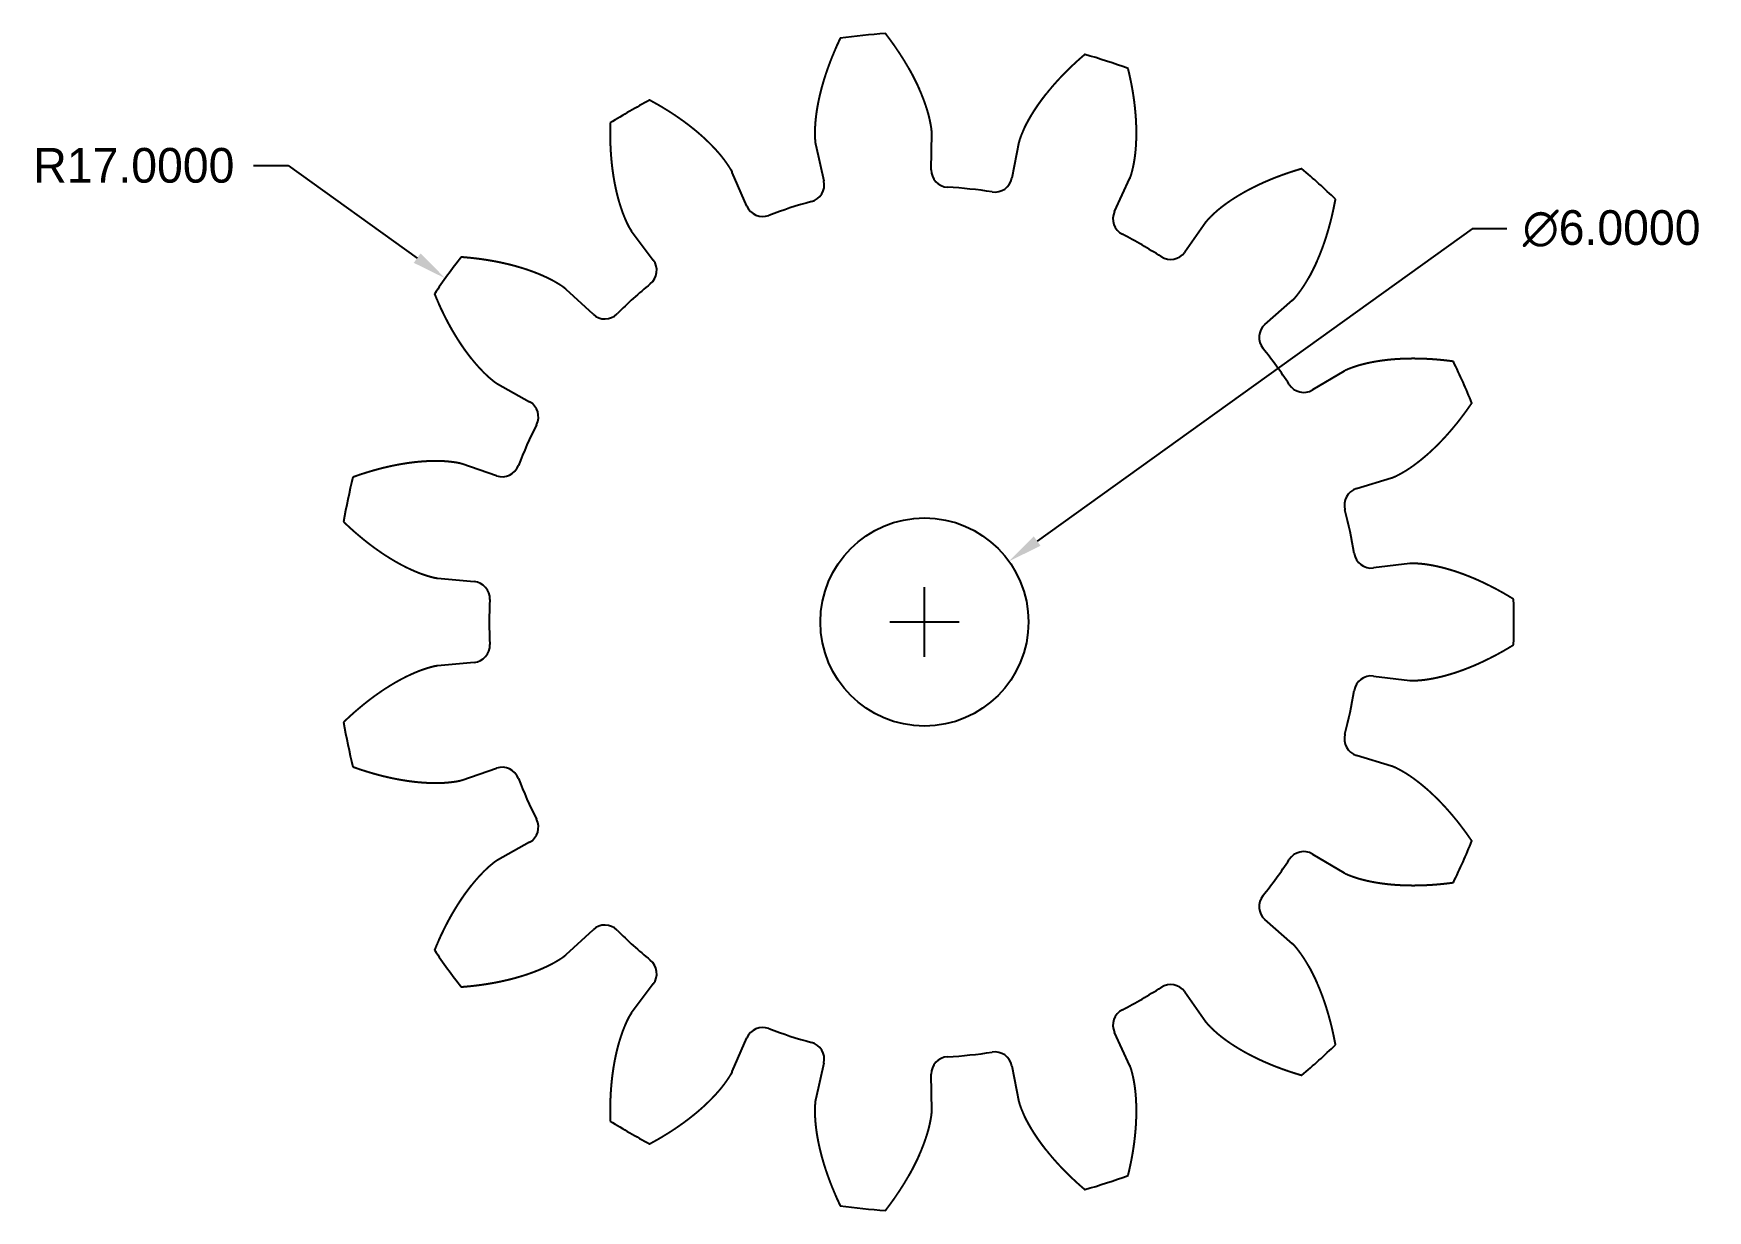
# Model space of a CAD drawing. Header units: millimetres. Extents: x -52.7 to -4.4, y -32 to 2.
import ezdxf

# ---------------------------------------------------------------- set-up
doc = ezdxf.new("R2010")
doc.units = ezdxf.units.MM
doc.header["$MEASUREMENT"] = 0
doc.dimstyles.get("Standard").update_dxf_attribs({"dimtxt": 1, "dimasz": 1, "dimexe": 0.18, "dimexo": 0.5, "dimgap": 0.09, "dimtad": 0, "dimtih": 1, "dimtoh": 1, "dimdec": 4, "dimzin": 0, "dimdsep": 46, "dimtxsty": 'Standard', "dimcen": 1, "dimadec": 0, "dimazin": 0, "dimtfac": 1, "dimtdec": 4, "dimtofl": 0, "dimtmove": 0, "dimatfit": 3, "dimfxl": 1, "dimtolj": 1, "dimtzin": 0, "dimarcsym": 0})

msp = doc.modelspace()

# ---------------------------------------------------------------- blocks, each defined once
blk = doc.blocks.new('*D1')
at = {"color": 0, "linetype": 'Continuous', "lineweight": -2, "transparency": 16777216}
for p, q in [((-11.202, -3.663), (-23.75, -12.668)), ((-10.202, -3.663), (-11.202, -3.663)), ((-27, -16), (-27, -14)), ((-28, -15), (-26, -15))]:
    blk.add_line(p, q, dxfattribs=at)
at = {"color": 0, "linetype": 'Continuous', "transparency": 16777216}
blk.add_solid([(-23.847, -12.533), (-23.653, -12.803), (-24.563, -13.251)], dxfattribs=at)
at = {"layer": 'Defpoints', "color": 0, "linetype": 'Continuous', "transparency": 16777216}
for p in [(-24.563, -13.251), (-29.437, -16.749)]:
    blk.add_point(p, dxfattribs=at)
at = {"color": 0, "linetype": 'Continuous', "transparency": 16777216, "insert": (-7.183, -3.663), "char_height": 1, "attachment_point": 5}
blk.add_mtext('\\A1;∅6.0000', dxfattribs=at)
blk = doc.blocks.new('*D2')
at = {"color": 0, "linetype": 'Continuous', "lineweight": -2, "transparency": 16777216}
for p, q in [((-46.352, -1.844), (-45.352, -1.844)), ((-45.352, -1.844), (-41.629, -4.513)), ((-27, -16), (-27, -14)), ((-28, -15), (-26, -15))]:
    blk.add_line(p, q, dxfattribs=at)
at = {"color": 0, "linetype": 'Continuous', "transparency": 16777216}
blk.add_solid([(-41.532, -4.377), (-41.726, -4.648), (-40.817, -5.095)], dxfattribs=at)
at = {"layer": 'Defpoints', "color": 0, "linetype": 'Continuous', "transparency": 16777216}
for p in [(-40.817, -5.095), (-27, -15)]:
    blk.add_point(p, dxfattribs=at)
at = {"color": 0, "linetype": 'Continuous', "transparency": 16777216, "insert": (-49.799, -1.844), "char_height": 1, "attachment_point": 5}
blk.add_mtext('\\A1;R17.0000', dxfattribs=at)

# ---------------------------------------------------------------- dimensions: what is measured, and where the dimension line sits
at = {"linetype": 'Continuous'}
dim = msp.add_radius_dim(center=(-27, -15), mpoint=(-40.81651, -5.09525), dimstyle='Standard', dxfattribs=at)
dim.commit()
dim.dimension.update_dxf_attribs({"geometry": '*D2', "text_midpoint": (-49.79946, -1.84363), "dimtype": 164})
dim = msp.add_diameter_dim_2p(p1=(-29.43738, -16.74904), p2=(-24.56262, -13.25096), dimstyle='Standard', dxfattribs=at)
dim.commit()
dim.dimension.update_dxf_attribs({"geometry": '*D1', "text_midpoint": (-7.18323, -3.66336), "dimtype": 163})

# ---------------------------------------------------------------- linework, layer by layer
for p, q in [((-26.80486, -1.96225), (-26.78992, -0.90618)), ((-30.13576, -1.25784), (-29.90157, -2.28773)), ((-24.27521, -1.17048), (-24.48017, -2.20659)), ((-32.12466, -3.01006), (-32.54056, -2.03921)), ((-21.5188, -3.1688), (-21.07561, -2.2101)), ((-35.4541, -3.72134), (-34.82126, -4.56694)), ((-18.88581, -3.47438), (-19.49448, -4.33754)), ((-36.55836, -6.13103), (-37.33318, -5.41327)), ((-17.18049, -6.42106), (-16.38568, -5.72551)), ((-39.31065, -8.13502), (-38.38859, -8.65012)), ((-14.89943, -7.77116), (-15.80655, -8.31213)), ((-39.33933, -10.78553), (-40.33911, -10.44498)), ((-14.54007, -11.1567), (-13.53106, -10.84456)), ((-13.00534, -13.31787), (-14.05407, -13.44312)), ((-41.03858, -13.73572), (-39.98672, -13.83125)), ((-39.98672, -16.16875), (-41.03858, -16.26428)), ((-14.05407, -16.55688), (-13.00534, -16.68213)), ((-40.33911, -19.55502), (-39.33933, -19.21447)), ((-13.53106, -19.15544), (-14.54007, -18.8433)), ((-38.38859, -21.34988), (-39.31065, -21.86498)), ((-15.80655, -21.68787), (-14.89943, -22.22884)), ((-16.38568, -24.27449), (-17.18049, -23.57894)), ((-37.33318, -24.58673), (-36.55836, -23.86897)), ((-34.82126, -25.43306), (-35.4541, -26.27866)), ((-19.49448, -25.66246), (-18.88581, -26.52562)), ((-32.54056, -27.96079), (-32.12466, -26.98994)), ((-21.07561, -27.7899), (-21.5188, -26.8312)), ((-29.90157, -27.71227), (-30.13576, -28.74216)), ((-24.48017, -27.79341), (-24.27521, -28.82952)), ((-26.78992, -29.09382), (-26.80486, -28.03775))]:
    msp.add_line(p, q)
msp.add_circle((-27, -15), 3)
for centre, radius, start, end in [((-27, -15), 17, 93.787734, 98.212266), ((-27, -15), 17, 69.787734, 74.212266), ((-27, -15), 17, 117.787734, 122.212266), ((-30.38913, -2.39859), 0.5, -74.946596, 12.81033), ((-26.30491, -1.96933), 0.5, 179.18967, 266.946596), ((-24.97067, -2.10956), 0.5, 261.053404, 348.81033), ((-27, -15), 17, 45.787734, 50.212266), ((-27, -15), 12.5492, 105.053404, 110.946596), ((-27, -15), 12.5492, 81.053404, 86.946596), ((-31.66506, -2.81317), 0.5, 203.18967, 290.946596), ((-21.06495, -3.3786), 0.5, 155.18967, 242.946596), ((-27, -15), 12.5492, 57.053404, 62.946596), ((-19.9031, -4.0494), 0.5, 237.053404, 324.81033), ((-27, -15), 17, 141.787734, 146.212266), ((-35.22158, -4.86653), 0.5, -50.946596, 36.81033), ((-27, -15), 12.5492, 129.053404, 134.946596), ((-36.21857, -5.76423), 0.5, 227.18967, 314.946596), ((-16.85122, -6.79733), 0.5, 131.18967, 218.946596), ((-27, -15), 12.5492, 33.053404, 38.946596), ((-27, -15), 17, 21.787734, 26.212266), ((-16.06265, -7.8827), 0.5, 213.053404, 300.81033), ((-38.63244, -9.08663), 0.5, -26.946596, 60.81033), ((-27, -15), 12.5492, 153.053404, 158.946596), ((-39.17811, -10.31223), 0.5, 251.18967, 338.946596), ((-27, -15), 17, 165.787734, 170.212266), ((-14.3923, -11.63437), 0.5, 107.18967, 194.946596), ((-27, -15), 12.5492, 9.053404, 14.946596), ((-14.11337, -12.94664), 0.5, 189.053404, 276.81033), ((-40.03195, -14.3292), 0.5, -2.946596, 84.81033), ((-27, -15), 12.5492, 177.053404, 182.946596), ((-27, -15), 17, -2.212266, 2.212266), ((-40.03195, -15.6708), 0.5, -84.81033, 2.946596), ((-14.11337, -17.05336), 0.5, 83.18967, 170.946596), ((-27, -15), 12.5492, 345.053404, 350.946596), ((-27, -15), 17, 189.787734, 194.212266), ((-14.3923, -18.36563), 0.5, 165.053404, 252.81033), ((-39.17811, -19.68777), 0.5, 21.053404, 108.81033), ((-27, -15), 12.5492, 201.053404, 206.946596), ((-38.63244, -20.91337), 0.5, -60.81033, 26.946596), ((-16.06265, -22.1173), 0.5, 59.18967, 146.946596), ((-27, -15), 17, 333.787734, 338.212266), ((-27, -15), 12.5492, 321.053404, 326.946596), ((-16.85122, -23.20267), 0.5, 141.053404, 228.81033), ((-36.21857, -24.23577), 0.5, 45.053404, 132.81033), ((-27, -15), 12.5492, 225.053404, 230.946596), ((-27, -15), 17, 213.787734, 218.212266), ((-35.22158, -25.13347), 0.5, -36.81033, 50.946596), ((-27, -15), 12.5492, 297.053404, 302.946596), ((-19.9031, -25.9506), 0.5, 35.18967, 122.946596), ((-21.06495, -26.6214), 0.5, 117.053404, 204.81033), ((-31.66506, -27.18683), 0.5, 69.053404, 156.81033), ((-27, -15), 12.5492, 249.053404, 254.946596), ((-30.38913, -27.60141), 0.5, -12.81033, 74.946596), ((-27, -15), 12.5492, 273.053404, 278.946596), ((-24.97067, -27.89044), 0.5, 11.18967, 98.946596), ((-27, -15), 17, 309.787734, 314.212266), ((-26.30491, -28.03067), 0.5, 93.053404, 180.81033), ((-27, -15), 17, 237.787734, 242.212266), ((-27, -15), 17, 285.787734, 290.212266), ((-27, -15), 17, 261.787734, 266.212266)]:
    msp.add_arc(centre, radius, start, end)
for points in [[(-26.78992, -0.90618), (-26.7898, -0.89756), (-26.78981, -0.88036), (-26.79056, -0.85462), (-26.79299, -0.82043), (-26.79797, -0.77784), (-26.80435, -0.73533), (-26.8116, -0.69284), (-26.81933, -0.65034), (-26.8274, -0.6078), (-26.8358, -0.56525), (-26.84465, -0.52271), (-26.8541, -0.48021), (-26.86423, -0.43776), (-26.87504, -0.39539), (-26.8865, -0.35307), (-26.8985, -0.3108), (-26.91096, -0.26858), (-26.92382, -0.22639), (-26.93706, -0.18423), (-26.95069, -0.1421), (-26.96471, -0.10003), (-26.97916, -0.058), (-26.99403, -0.01602), (-27.00934, 0.02591), (-27.02506, 0.06778), (-27.04117, 0.10959), (-27.05765, 0.15136), (-27.07449, 0.19307), (-27.09169, 0.23473), (-27.10923, 0.27634), (-27.12712, 0.31789), (-27.14536, 0.35939), (-27.16395, 0.40083), (-27.18288, 0.4422), (-27.20215, 0.48352), (-27.22176, 0.52478), (-27.24169, 0.56597), (-27.26194, 0.60711), (-27.28251, 0.64818), (-27.30339, 0.68919), (-27.32459, 0.73013), (-27.34609, 0.77101), (-27.3679, 0.81182), (-27.39002, 0.85256), (-27.41243, 0.89324), (-27.43515, 0.93385), (-27.45816, 0.97439), (-27.48146, 1.01485), (-27.50505, 1.05525), (-27.52893, 1.09557), (-27.5531, 1.13582), (-27.57755, 1.176), (-27.60228, 1.2161), (-27.62728, 1.25613), (-27.65257, 1.29608), (-27.67813, 1.33596), (-27.70396, 1.37576), (-27.73007, 1.41547), (-27.75644, 1.45511), (-27.78308, 1.49467), (-27.80998, 1.53415), (-27.83715, 1.57355), (-27.86458, 1.61287), (-27.89227, 1.6521), (-27.92022, 1.69125), (-27.94842, 1.73031), (-27.97688, 1.76929), (-28.0056, 1.80819), (-28.03456, 1.84699), (-28.06378, 1.88571), (-28.08735, 1.91662), (-28.10514, 1.93976), (-28.11706, 1.95517), (-28.12302, 1.96287)], [(-29.42829, 1.82568), (-29.43253, 1.8169), (-29.44098, 1.79935), (-29.45357, 1.77302), (-29.4702, 1.73789), (-29.49073, 1.69394), (-29.511, 1.64996), (-29.531, 1.60595), (-29.55073, 1.56191), (-29.5702, 1.51783), (-29.58939, 1.47373), (-29.60832, 1.42959), (-29.62698, 1.38543), (-29.64536, 1.34125), (-29.66347, 1.29704), (-29.6813, 1.2528), (-29.69886, 1.20855), (-29.71613, 1.16427), (-29.73313, 1.11997), (-29.74984, 1.07565), (-29.76626, 1.03132), (-29.7824, 0.98696), (-29.79825, 0.9426), (-29.81381, 0.89821), (-29.82908, 0.85382), (-29.84406, 0.80941), (-29.85873, 0.76499), (-29.87311, 0.72056), (-29.88719, 0.67613), (-29.90097, 0.63168), (-29.91444, 0.58724), (-29.9276, 0.54279), (-29.94045, 0.49833), (-29.95299, 0.45388), (-29.9652, 0.40942), (-29.9771, 0.36497), (-29.98868, 0.32052), (-29.99994, 0.27607), (-30.01087, 0.23163), (-30.02147, 0.1872), (-30.03173, 0.14278), (-30.04165, 0.09837), (-30.05121, 0.05397), (-30.06043, 0.00959), (-30.06929, -0.03477), (-30.0778, -0.07912), (-30.08595, -0.12345), (-30.09375, -0.16775), (-30.10119, -0.21203), (-30.10826, -0.25628), (-30.11492, -0.3005), (-30.12118, -0.34469), (-30.12701, -0.38885), (-30.1324, -0.43296), (-30.13737, -0.47704), (-30.14193, -0.52107), (-30.14612, -0.56506), (-30.14993, -0.60901), (-30.15334, -0.6529), (-30.15629, -0.69674), (-30.15869, -0.74051), (-30.16046, -0.78421), (-30.16155, -0.82783), (-30.16195, -0.87137), (-30.16177, -0.91482), (-30.16114, -0.95819), (-30.16018, -1.00147), (-30.15891, -1.04466), (-30.15717, -1.08773), (-30.15457, -1.13063), (-30.15058, -1.17333), (-30.14585, -1.20728), (-30.14124, -1.23261), (-30.13767, -1.24944), (-30.13576, -1.25784)], [(-22.37474, 1.3587), (-22.38218, 1.35241), (-22.39703, 1.33981), (-22.41925, 1.32087), (-22.44873, 1.29554), (-22.48536, 1.26375), (-22.52176, 1.23181), (-22.55793, 1.19974), (-22.59387, 1.16753), (-22.62958, 1.13518), (-22.66506, 1.1027), (-22.7003, 1.07008), (-22.73531, 1.03733), (-22.77007, 1.00444), (-22.8046, 0.97141), (-22.83888, 0.93826), (-22.87292, 0.90497), (-22.90671, 0.87154), (-22.94025, 0.83799), (-22.97354, 0.8043), (-23.00658, 0.77048), (-23.03937, 0.73652), (-23.07189, 0.70244), (-23.10416, 0.66822), (-23.13617, 0.63387), (-23.16791, 0.5994), (-23.19938, 0.56479), (-23.23059, 0.53005), (-23.26153, 0.49518), (-23.29219, 0.46019), (-23.32257, 0.42506), (-23.35268, 0.3898), (-23.3825, 0.35442), (-23.41203, 0.31891), (-23.44127, 0.28326), (-23.47023, 0.24749), (-23.49888, 0.2116), (-23.52724, 0.17557), (-23.5553, 0.13942), (-23.58306, 0.10314), (-23.6105, 0.06673), (-23.63762, 0.03019), (-23.66442, -0.00647), (-23.69089, -0.04327), (-23.71703, -0.08019), (-23.74284, -0.11725), (-23.76832, -0.15442), (-23.79346, -0.19172), (-23.81827, -0.22915), (-23.84272, -0.2667), (-23.8668, -0.30439), (-23.89049, -0.34221), (-23.91377, -0.38018), (-23.93664, -0.41829), (-23.95911, -0.45653), (-23.98119, -0.4949), (-24.0029, -0.53339), (-24.02426, -0.57198), (-24.04523, -0.61069), (-24.06576, -0.64954), (-24.08576, -0.68855), (-24.10515, -0.72776), (-24.12388, -0.76716), (-24.14195, -0.80677), (-24.15946, -0.84655), (-24.17653, -0.88642), (-24.19325, -0.92635), (-24.20966, -0.96632), (-24.22558, -1.00637), (-24.24066, -1.04662), (-24.25439, -1.08725), (-24.26387, -1.12019), (-24.26996, -1.14521), (-24.27354, -1.16203), (-24.27521, -1.17048)], [(-21.07561, -2.2101), (-21.072, -2.20228), (-21.06501, -2.18656), (-21.05523, -2.16274), (-21.04354, -2.13052), (-21.03076, -2.08958), (-21.0193, -2.04815), (-21.00865, -2.00639), (-20.99842, -1.96441), (-20.98848, -1.92228), (-20.97885, -1.87999), (-20.96964, -1.83752), (-20.96098, -1.79485), (-20.95297, -1.75196), (-20.94562, -1.70885), (-20.93887, -1.66553), (-20.93264, -1.62204), (-20.92685, -1.57839), (-20.92144, -1.53462), (-20.91639, -1.49072), (-20.9117, -1.4467), (-20.9074, -1.40255), (-20.9035, -1.35828), (-20.90002, -1.31388), (-20.89695, -1.26935), (-20.89428, -1.22471), (-20.89199, -1.17996), (-20.89006, -1.1351), (-20.88847, -1.09014), (-20.88724, -1.04509), (-20.88634, -0.99994), (-20.88578, -0.9547), (-20.88557, -0.90938), (-20.88569, -0.86396), (-20.88616, -0.81846), (-20.88696, -0.77288), (-20.88809, -0.72721), (-20.88954, -0.68147), (-20.89131, -0.63566), (-20.8934, -0.58977), (-20.89579, -0.54381), (-20.8985, -0.49779), (-20.90152, -0.4517), (-20.90485, -0.40554), (-20.90848, -0.35933), (-20.91241, -0.31305), (-20.91665, -0.26672), (-20.92118, -0.22032), (-20.92601, -0.17388), (-20.93113, -0.12738), (-20.93655, -0.08083), (-20.94225, -0.03423), (-20.94824, 0.01242), (-20.95452, 0.05912), (-20.96109, 0.10585), (-20.96794, 0.15264), (-20.97507, 0.19946), (-20.98248, 0.24632), (-20.99017, 0.29323), (-20.99814, 0.34017), (-21.00639, 0.38714), (-21.01491, 0.43415), (-21.0237, 0.48119), (-21.03277, 0.52827), (-21.04211, 0.57537), (-21.05172, 0.6225), (-21.0616, 0.66966), (-21.07174, 0.71685), (-21.08215, 0.76406), (-21.09283, 0.81129), (-21.10377, 0.85854), (-21.11274, 0.89636), (-21.11958, 0.92474), (-21.12419, 0.94366), (-21.12652, 0.95312)], [(-32.54056, -2.03921), (-32.54395, -2.03129), (-32.55095, -2.01558), (-32.56211, -1.99237), (-32.57824, -1.96212), (-32.60011, -1.92523), (-32.62323, -1.889), (-32.64713, -1.85314), (-32.67149, -1.81745), (-32.69615, -1.78187), (-32.72114, -1.74641), (-32.74653, -1.71115), (-32.77244, -1.67617), (-32.79896, -1.64151), (-32.82608, -1.6072), (-32.85375, -1.5732), (-32.88191, -1.53947), (-32.91047, -1.50596), (-32.93938, -1.47265), (-32.96862, -1.43952), (-32.9982, -1.40658), (-33.02813, -1.37384), (-33.05842, -1.34132), (-33.08909, -1.30902), (-33.12012, -1.27695), (-33.15151, -1.24509), (-33.18324, -1.21345), (-33.21528, -1.182), (-33.24763, -1.15074), (-33.28028, -1.11967), (-33.31323, -1.0888), (-33.34648, -1.05811), (-33.38002, -1.02762), (-33.41386, -0.99733), (-33.44798, -0.96723), (-33.48239, -0.93732), (-33.51708, -0.90761), (-33.55205, -0.87808), (-33.58728, -0.84874), (-33.62277, -0.81958), (-33.65853, -0.79061), (-33.69454, -0.76183), (-33.73082, -0.73323), (-33.76734, -0.70482), (-33.80412, -0.6766), (-33.84114, -0.64855), (-33.87841, -0.6207), (-33.91592, -0.59302), (-33.95366, -0.56553), (-33.99165, -0.53822), (-34.02986, -0.5111), (-34.06831, -0.48416), (-34.10699, -0.4574), (-34.14589, -0.43082), (-34.18502, -0.40442), (-34.22437, -0.37821), (-34.26394, -0.35218), (-34.30372, -0.32633), (-34.34372, -0.30066), (-34.38394, -0.27518), (-34.42436, -0.24987), (-34.465, -0.22475), (-34.50585, -0.19981), (-34.5469, -0.17505), (-34.58815, -0.15047), (-34.62961, -0.12607), (-34.67126, -0.10186), (-34.71311, -0.07782), (-34.75516, -0.05397), (-34.79741, -0.0303), (-34.83985, -0.00681), (-34.87395, 0.01183), (-34.89962, 0.02573), (-34.91677, 0.03497), (-34.92535, 0.03957)], [(-36.06198, -0.61666), (-36.06228, -0.62639), (-36.06286, -0.64586), (-36.06365, -0.67504), (-36.06456, -0.7139), (-36.06543, -0.7624), (-36.06606, -0.81082), (-36.06643, -0.85916), (-36.06654, -0.90742), (-36.0664, -0.9556), (-36.066, -1.0037), (-36.06534, -1.05172), (-36.06442, -1.09965), (-36.06324, -1.14749), (-36.0618, -1.19525), (-36.0601, -1.24291), (-36.05814, -1.29048), (-36.05591, -1.33796), (-36.05342, -1.38534), (-36.05066, -1.43262), (-36.04763, -1.4798), (-36.04434, -1.52689), (-36.04077, -1.57387), (-36.03693, -1.62074), (-36.03282, -1.66751), (-36.02844, -1.71417), (-36.02378, -1.76072), (-36.01885, -1.80715), (-36.01364, -1.85347), (-36.00815, -1.89968), (-36.00237, -1.94576), (-35.99632, -1.99172), (-35.98997, -2.03756), (-35.98334, -2.08327), (-35.97642, -2.12885), (-35.96921, -2.1743), (-35.96171, -2.21962), (-35.95392, -2.2648), (-35.94583, -2.30984), (-35.93744, -2.35474), (-35.92874, -2.3995), (-35.91974, -2.4441), (-35.91042, -2.48855), (-35.90079, -2.53284), (-35.89084, -2.57698), (-35.88058, -2.62095), (-35.87, -2.66476), (-35.8591, -2.70841), (-35.84789, -2.75188), (-35.83634, -2.79518), (-35.82445, -2.8383), (-35.81219, -2.88121), (-35.79955, -2.92392), (-35.78654, -2.96641), (-35.77315, -3.0087), (-35.75941, -3.05078), (-35.74534, -3.09267), (-35.73095, -3.13436), (-35.71621, -3.17585), (-35.70108, -3.2171), (-35.68547, -3.25807), (-35.66931, -3.29871), (-35.65256, -3.339), (-35.63522, -3.37894), (-35.61737, -3.41856), (-35.59916, -3.45792), (-35.58068, -3.49707), (-35.56195, -3.53601), (-35.54285, -3.57464), (-35.52302, -3.61278), (-35.50202, -3.65016), (-35.48388, -3.67926), (-35.46936, -3.70052), (-35.45926, -3.71444), (-35.4541, -3.72134)], [(-16.12093, -1.93685), (-16.13029, -1.93957), (-16.14898, -1.94504), (-16.17698, -1.9533), (-16.21421, -1.96445), (-16.26061, -1.9786), (-16.30685, -1.99297), (-16.35294, -2.00755), (-16.39888, -2.02236), (-16.44466, -2.03739), (-16.49028, -2.05263), (-16.53574, -2.06809), (-16.58104, -2.08378), (-16.62618, -2.09968), (-16.67115, -2.11581), (-16.71596, -2.13216), (-16.76059, -2.14872), (-16.80505, -2.16551), (-16.84935, -2.18253), (-16.89346, -2.19976), (-16.9374, -2.21722), (-16.98116, -2.23491), (-17.02474, -2.25281), (-17.06814, -2.27095), (-17.11134, -2.28931), (-17.15437, -2.30789), (-17.1972, -2.32671), (-17.23983, -2.34575), (-17.28228, -2.36502), (-17.32452, -2.38452), (-17.36657, -2.40425), (-17.40841, -2.42421), (-17.45004, -2.44441), (-17.49147, -2.46484), (-17.53268, -2.48551), (-17.57368, -2.50641), (-17.61446, -2.52755), (-17.65502, -2.54892), (-17.69536, -2.57054), (-17.73547, -2.59239), (-17.77534, -2.61449), (-17.81498, -2.63684), (-17.85438, -2.65943), (-17.89353, -2.68228), (-17.93242, -2.70538), (-17.97107, -2.72873), (-18.00947, -2.75233), (-18.04761, -2.77618), (-18.0855, -2.80028), (-18.12311, -2.82464), (-18.16044, -2.84928), (-18.19746, -2.8742), (-18.23417, -2.89941), (-18.27057, -2.92492), (-18.30664, -2.95072), (-18.34242, -2.97679), (-18.37792, -3.00312), (-18.41312, -3.02969), (-18.44802, -3.05653), (-18.48258, -3.08367), (-18.51671, -3.11117), (-18.55038, -3.1391), (-18.58352, -3.16748), (-18.61614, -3.19632), (-18.64831, -3.22553), (-18.68012, -3.25501), (-18.71164, -3.28469), (-18.74288, -3.31453), (-18.77372, -3.34464), (-18.80387, -3.37528), (-18.83293, -3.40681), (-18.855, -3.43305), (-18.87073, -3.45343), (-18.88085, -3.46734), (-18.88581, -3.47438)], [(-16.38568, -5.72551), (-16.3792, -5.71984), (-16.36642, -5.70832), (-16.3478, -5.69054), (-16.32401, -5.66585), (-16.29569, -5.63366), (-16.26837, -5.60047), (-16.24165, -5.56665), (-16.21523, -5.53246), (-16.18902, -5.49801), (-16.16302, -5.46329), (-16.13733, -5.42825), (-16.11206, -5.39279), (-16.0873, -5.35686), (-16.06305, -5.32047), (-16.03926, -5.28364), (-16.01588, -5.24644), (-15.99284, -5.20892), (-15.97009, -5.17113), (-15.94762, -5.13308), (-15.92543, -5.09477), (-15.90355, -5.0562), (-15.88198, -5.01734), (-15.86074, -4.97819), (-15.83983, -4.93876), (-15.81923, -4.89907), (-15.79893, -4.85911), (-15.77892, -4.81892), (-15.75919, -4.77849), (-15.73974, -4.73784), (-15.72055, -4.69696), (-15.70165, -4.65586), (-15.68301, -4.61454), (-15.66466, -4.573), (-15.64658, -4.53124), (-15.62877, -4.48927), (-15.61123, -4.4471), (-15.59395, -4.40472), (-15.57693, -4.36215), (-15.56017, -4.31938), (-15.54367, -4.27642), (-15.52742, -4.23327), (-15.51143, -4.18994), (-15.4957, -4.14642), (-15.48022, -4.10273), (-15.46499, -4.05885), (-15.45001, -4.0148), (-15.43529, -3.97057), (-15.42081, -3.92618), (-15.40657, -3.88161), (-15.39258, -3.83689), (-15.37884, -3.79199), (-15.36534, -3.74694), (-15.35209, -3.70173), (-15.33908, -3.65636), (-15.3263, -3.61084), (-15.31377, -3.56516), (-15.30148, -3.51933), (-15.28943, -3.47336), (-15.27762, -3.42724), (-15.26605, -3.38097), (-15.25471, -3.33456), (-15.24361, -3.28801), (-15.23275, -3.24131), (-15.22212, -3.19448), (-15.21173, -3.14752), (-15.20157, -3.10042), (-15.19165, -3.05319), (-15.18196, -3.00582), (-15.1725, -2.95833), (-15.16328, -2.91071), (-15.15609, -2.87251), (-15.15079, -2.84381), (-15.14731, -2.82465), (-15.14558, -2.81506)], [(-37.33318, -5.41327), (-37.3395, -5.40742), (-37.35229, -5.39592), (-37.37192, -5.37925), (-37.39896, -5.35818), (-37.43394, -5.33338), (-37.4698, -5.30968), (-37.50623, -5.28664), (-37.54299, -5.26394), (-37.57999, -5.24147), (-37.61724, -5.21924), (-37.65478, -5.19736), (-37.69268, -5.17594), (-37.731, -5.15506), (-37.76973, -5.13475), (-37.80884, -5.11494), (-37.84828, -5.09558), (-37.888, -5.07659), (-37.92796, -5.05791), (-37.96815, -5.03954), (-38.00857, -5.02148), (-38.04923, -5.00375), (-38.09013, -4.98636), (-38.13128, -4.96933), (-38.17267, -4.95265), (-38.21431, -4.93631), (-38.25616, -4.9203), (-38.29823, -4.90461), (-38.3405, -4.88921), (-38.38296, -4.87411), (-38.42562, -4.8593), (-38.46847, -4.8448), (-38.51152, -4.83059), (-38.55475, -4.81667), (-38.59817, -4.80306), (-38.64177, -4.78973), (-38.68554, -4.77669), (-38.7295, -4.76394), (-38.77361, -4.75147), (-38.8179, -4.73927), (-38.86235, -4.72735), (-38.90696, -4.7157), (-38.95172, -4.70433), (-38.99665, -4.69323), (-39.04172, -4.6824), (-39.08695, -4.67184), (-39.13233, -4.66155), (-39.17785, -4.65153), (-39.22351, -4.64177), (-39.26932, -4.63227), (-39.31527, -4.62303), (-39.36135, -4.61406), (-39.40757, -4.60534), (-39.45392, -4.59689), (-39.5004, -4.58869), (-39.547, -4.58075), (-39.59374, -4.57306), (-39.6406, -4.56563), (-39.68758, -4.55845), (-39.73469, -4.55152), (-39.78191, -4.54485), (-39.82925, -4.53843), (-39.87671, -4.53225), (-39.92428, -4.52633), (-39.97197, -4.52066), (-40.01976, -4.51523), (-40.06767, -4.51005), (-40.11568, -4.50512), (-40.16379, -4.50043), (-40.21201, -4.49599), (-40.26033, -4.4918), (-40.29908, -4.48863), (-40.32818, -4.48637), (-40.3476, -4.48491), (-40.35732, -4.4842)], [(-41.12876, -5.546), (-41.12508, -5.55502), (-41.11769, -5.57304), (-41.10654, -5.60002), (-41.09156, -5.63589), (-41.07264, -5.68055), (-41.05352, -5.72503), (-41.03419, -5.76935), (-41.01467, -5.81348), (-40.99494, -5.85744), (-40.97501, -5.90122), (-40.95488, -5.94482), (-40.93454, -5.98823), (-40.91401, -6.03146), (-40.89327, -6.0745), (-40.87233, -6.11735), (-40.85118, -6.16001), (-40.82984, -6.20247), (-40.80829, -6.24474), (-40.78654, -6.28682), (-40.76458, -6.32869), (-40.74242, -6.37036), (-40.72005, -6.41183), (-40.69748, -6.45309), (-40.67471, -6.49414), (-40.65173, -6.53499), (-40.62854, -6.57562), (-40.60514, -6.61603), (-40.58154, -6.65623), (-40.55773, -6.6962), (-40.53372, -6.73595), (-40.50949, -6.77548), (-40.48505, -6.81477), (-40.4604, -6.85384), (-40.43554, -6.89266), (-40.41047, -6.93125), (-40.38518, -6.9696), (-40.35968, -7.0077), (-40.33397, -7.04556), (-40.30805, -7.08317), (-40.2819, -7.12052), (-40.25553, -7.1576), (-40.22894, -7.19442), (-40.20213, -7.23096), (-40.17509, -7.26724), (-40.14782, -7.30323), (-40.12034, -7.33895), (-40.09263, -7.37439), (-40.06471, -7.40955), (-40.03655, -7.44441), (-40.00815, -7.47896), (-39.97949, -7.51317), (-39.95058, -7.54705), (-39.9214, -7.58057), (-39.89197, -7.61376), (-39.8623, -7.64662), (-39.83241, -7.67916), (-39.80231, -7.7114), (-39.77197, -7.74331), (-39.74137, -7.77483), (-39.71044, -7.80591), (-39.67915, -7.83646), (-39.64746, -7.86646), (-39.61537, -7.89589), (-39.58296, -7.92483), (-39.55031, -7.95338), (-39.5175, -7.98163), (-39.48456, -8.00958), (-39.45139, -8.0371), (-39.41777, -8.06388), (-39.38337, -8.08949), (-39.35497, -8.10869), (-39.33306, -8.12221), (-39.31817, -8.13082), (-39.31065, -8.13502)], [(-11.74821, -7.49114), (-11.75787, -7.48982), (-11.77717, -7.48721), (-11.8061, -7.48337), (-11.84466, -7.4784), (-11.8928, -7.47246), (-11.94089, -7.46678), (-11.98892, -7.46136), (-12.03691, -7.4562), (-12.08484, -7.45131), (-12.13272, -7.44668), (-12.18054, -7.44231), (-12.22831, -7.43822), (-12.27601, -7.43439), (-12.32366, -7.43083), (-12.37123, -7.42754), (-12.41875, -7.42452), (-12.4662, -7.42177), (-12.51358, -7.4193), (-12.56089, -7.4171), (-12.60813, -7.41518), (-12.6553, -7.41353), (-12.7024, -7.41217), (-12.74942, -7.41109), (-12.79636, -7.41028), (-12.84322, -7.40977), (-12.89, -7.40953), (-12.9367, -7.40958), (-12.98331, -7.40993), (-13.02983, -7.41056), (-13.07627, -7.41148), (-13.12261, -7.4127), (-13.16886, -7.41422), (-13.21501, -7.41603), (-13.26107, -7.41815), (-13.30702, -7.42057), (-13.35288, -7.42329), (-13.39863, -7.42632), (-13.44427, -7.42966), (-13.4898, -7.43331), (-13.53522, -7.43728), (-13.58052, -7.44157), (-13.6257, -7.44619), (-13.67076, -7.45114), (-13.71569, -7.45642), (-13.76049, -7.46204), (-13.80517, -7.46798), (-13.84971, -7.47425), (-13.89412, -7.48086), (-13.93839, -7.48781), (-13.98251, -7.49514), (-14.02647, -7.50284), (-14.07027, -7.51095), (-14.11389, -7.51945), (-14.15734, -7.52835), (-14.20063, -7.53761), (-14.24376, -7.54722), (-14.28673, -7.55718), (-14.32953, -7.5675), (-14.37214, -7.57824), (-14.41451, -7.58948), (-14.45662, -7.6013), (-14.49844, -7.61375), (-14.53997, -7.62682), (-14.58124, -7.64042), (-14.62229, -7.65442), (-14.66316, -7.66871), (-14.70384, -7.68327), (-14.74426, -7.69823), (-14.78426, -7.71395), (-14.82364, -7.73094), (-14.85446, -7.74593), (-14.87713, -7.75815), (-14.89203, -7.76675), (-14.89943, -7.77116)], [(-13.53106, -10.84456), (-13.52283, -10.84202), (-13.50647, -10.8367), (-13.48223, -10.82803), (-13.45046, -10.81515), (-13.41149, -10.79725), (-13.37303, -10.77805), (-13.33487, -10.75802), (-13.29683, -10.73753), (-13.25887, -10.71672), (-13.221, -10.69558), (-13.18327, -10.67401), (-13.14577, -10.6519), (-13.10854, -10.62915), (-13.07157, -10.60577), (-13.03487, -10.5818), (-12.99838, -10.55732), (-12.96207, -10.53242), (-12.92592, -10.50715), (-12.88991, -10.48153), (-12.85406, -10.45556), (-12.81838, -10.42922), (-12.78287, -10.40249), (-12.74754, -10.37537), (-12.7124, -10.34786), (-12.67744, -10.31997), (-12.64265, -10.29172), (-12.60802, -10.26314), (-12.57355, -10.23423), (-12.53924, -10.20501), (-12.50509, -10.17547), (-12.4711, -10.14561), (-12.43727, -10.11544), (-12.40361, -10.08496), (-12.3701, -10.05416), (-12.33677, -10.02307), (-12.30359, -9.99167), (-12.27056, -9.95999), (-12.2377, -9.92802), (-12.205, -9.89576), (-12.17245, -9.86323), (-12.14006, -9.83042), (-12.10783, -9.79734), (-12.07575, -9.76398), (-12.04384, -9.73036), (-12.01208, -9.69647), (-11.98048, -9.66232), (-11.94904, -9.62791), (-11.91775, -9.59324), (-11.88662, -9.55832), (-11.85565, -9.52315), (-11.82484, -9.48773), (-11.79418, -9.45206), (-11.76368, -9.41615), (-11.73334, -9.38), (-11.70316, -9.3436), (-11.67313, -9.30697), (-11.64327, -9.27011), (-11.61356, -9.23301), (-11.58401, -9.19568), (-11.55462, -9.15812), (-11.52538, -9.12033), (-11.49631, -9.08231), (-11.46739, -9.04408), (-11.43864, -9.00562), (-11.41004, -8.96694), (-11.3816, -8.92804), (-11.35333, -8.88893), (-11.32521, -8.84961), (-11.29726, -8.81007), (-11.26946, -8.77032), (-11.24735, -8.73835), (-11.23084, -8.71427), (-11.21987, -8.69818), (-11.21439, -8.69013)], [(-40.33911, -10.44498), (-40.34726, -10.4422), (-40.36362, -10.43689), (-40.38833, -10.42965), (-40.4216, -10.42139), (-40.46365, -10.41297), (-40.50605, -10.4059), (-40.5487, -10.39967), (-40.59151, -10.39389), (-40.63446, -10.38841), (-40.67752, -10.38325), (-40.72072, -10.37853), (-40.76406, -10.37438), (-40.80755, -10.37089), (-40.8512, -10.36809), (-40.89498, -10.3659), (-40.93889, -10.36425), (-40.9829, -10.36306), (-41.027, -10.36225), (-41.07119, -10.36182), (-41.11546, -10.36176), (-41.15981, -10.36209), (-41.20425, -10.36284), (-41.24877, -10.36402), (-41.29337, -10.36562), (-41.33805, -10.36763), (-41.3828, -10.37003), (-41.42761, -10.3728), (-41.47249, -10.37593), (-41.51742, -10.37941), (-41.56242, -10.38323), (-41.60746, -10.38741), (-41.65257, -10.39193), (-41.69772, -10.39681), (-41.74292, -10.40203), (-41.78817, -10.40759), (-41.83347, -10.41349), (-41.87881, -10.41971), (-41.92419, -10.42626), (-41.9696, -10.43313), (-42.01506, -10.44032), (-42.06055, -10.44782), (-42.10607, -10.45564), (-42.15162, -10.46377), (-42.19721, -10.47222), (-42.24282, -10.48097), (-42.28846, -10.49002), (-42.33412, -10.49938), (-42.37981, -10.50904), (-42.42552, -10.51899), (-42.47125, -10.52924), (-42.517, -10.53978), (-42.56276, -10.55062), (-42.60854, -10.56175), (-42.65434, -10.57316), (-42.70015, -10.58486), (-42.74597, -10.59685), (-42.79181, -10.60912), (-42.83765, -10.62167), (-42.8835, -10.63451), (-42.92935, -10.64762), (-42.97521, -10.661), (-43.02108, -10.67467), (-43.06695, -10.68861), (-43.11282, -10.70282), (-43.15869, -10.7173), (-43.20455, -10.73205), (-43.25042, -10.74708), (-43.29628, -10.76236), (-43.34214, -10.77792), (-43.38799, -10.79374), (-43.42467, -10.80661), (-43.45217, -10.81638), (-43.47051, -10.82295), (-43.47968, -10.82625)], [(-43.75255, -12.11002), (-43.74552, -12.11677), (-43.73144, -12.13022), (-43.71029, -12.15034), (-43.68201, -12.17701), (-43.64656, -12.21012), (-43.611, -12.24298), (-43.57532, -12.2756), (-43.53953, -12.30798), (-43.50363, -12.34011), (-43.46761, -12.372), (-43.43149, -12.40364), (-43.39525, -12.43503), (-43.35891, -12.46617), (-43.32246, -12.49705), (-43.2859, -12.52768), (-43.24924, -12.55805), (-43.21246, -12.58816), (-43.17558, -12.61801), (-43.1386, -12.6476), (-43.10151, -12.67692), (-43.06432, -12.70598), (-43.02702, -12.73476), (-42.98962, -12.76328), (-42.95211, -12.79152), (-42.9145, -12.81948), (-42.87679, -12.84717), (-42.83899, -12.87457), (-42.80107, -12.90169), (-42.76306, -12.92853), (-42.72495, -12.95508), (-42.68675, -12.98133), (-42.64844, -13.00729), (-42.61003, -13.03295), (-42.57153, -13.0583), (-42.53293, -13.08336), (-42.49423, -13.10811), (-42.45544, -13.13255), (-42.41655, -13.15667), (-42.37757, -13.18048), (-42.33849, -13.20397), (-42.29932, -13.22712), (-42.26005, -13.24994), (-42.22069, -13.27242), (-42.18124, -13.29456), (-42.14169, -13.31635), (-42.10206, -13.33781), (-42.06233, -13.35892), (-42.02252, -13.37967), (-41.98261, -13.40007), (-41.94262, -13.42008), (-41.90252, -13.43968), (-41.86233, -13.45887), (-41.82204, -13.47763), (-41.78166, -13.49597), (-41.74119, -13.51392), (-41.70065, -13.5315), (-41.66003, -13.5487), (-41.61934, -13.56551), (-41.57856, -13.58186), (-41.53767, -13.59767), (-41.49665, -13.61286), (-41.4555, -13.62737), (-41.41422, -13.64121), (-41.37284, -13.65446), (-41.3314, -13.66726), (-41.28994, -13.67973), (-41.24847, -13.69186), (-41.20698, -13.70352), (-41.16537, -13.71431), (-41.12353, -13.72371), (-41.08978, -13.7297), (-41.06426, -13.73314), (-41.04715, -13.73494), (-41.03858, -13.73572)], [(-10.01267, -14.34377), (-10.02095, -14.33864), (-10.03752, -14.3284), (-10.0624, -14.31313), (-10.0956, -14.29291), (-10.13716, -14.2679), (-10.17878, -14.24315), (-10.22046, -14.21866), (-10.2622, -14.19443), (-10.304, -14.17047), (-10.34585, -14.14676), (-10.38777, -14.12333), (-10.42973, -14.10016), (-10.47176, -14.07725), (-10.51383, -14.05462), (-10.55596, -14.03227), (-10.59814, -14.01018), (-10.64037, -13.98837), (-10.68265, -13.96684), (-10.72498, -13.94559), (-10.76735, -13.92462), (-10.80977, -13.90393), (-10.85224, -13.88353), (-10.89476, -13.86342), (-10.93731, -13.84359), (-10.97991, -13.82406), (-11.02255, -13.80482), (-11.06523, -13.78587), (-11.10795, -13.76722), (-11.15071, -13.74888), (-11.19351, -13.73084), (-11.23634, -13.7131), (-11.27921, -13.69567), (-11.32211, -13.67856), (-11.36505, -13.66176), (-11.40801, -13.64528), (-11.45101, -13.62912), (-11.49403, -13.61328), (-11.53709, -13.59776), (-11.58017, -13.58258), (-11.62327, -13.56773), (-11.6664, -13.55323), (-11.70956, -13.53907), (-11.75273, -13.52527), (-11.79593, -13.51182), (-11.83914, -13.49872), (-11.88237, -13.48598), (-11.92562, -13.47359), (-11.96888, -13.46156), (-12.01215, -13.44991), (-12.05543, -13.43865), (-12.09872, -13.42781), (-12.14203, -13.41741), (-12.18534, -13.40743), (-12.22865, -13.39788), (-12.27197, -13.38874), (-12.31528, -13.37998), (-12.35859, -13.3716), (-12.40188, -13.36361), (-12.44517, -13.3561), (-12.48845, -13.34913), (-12.53173, -13.3428), (-12.575, -13.33717), (-12.61826, -13.33222), (-12.66149, -13.32786), (-12.70469, -13.32395), (-12.74783, -13.32038), (-12.79091, -13.31713), (-12.83392, -13.31436), (-12.87687, -13.31245), (-12.91975, -13.31196), (-12.95401, -13.31312), (-12.97968, -13.31506), (-12.99679, -13.31685), (-13.00534, -13.31787)], [(-13.00534, -16.68213), (-12.99679, -16.68315), (-12.97968, -16.68494), (-12.95401, -16.68688), (-12.91975, -16.68804), (-12.87687, -16.68755), (-12.83392, -16.68564), (-12.79091, -16.68287), (-12.74783, -16.67962), (-12.70469, -16.67605), (-12.66149, -16.67214), (-12.61826, -16.66778), (-12.575, -16.66283), (-12.53173, -16.6572), (-12.48845, -16.65087), (-12.44517, -16.6439), (-12.40188, -16.63639), (-12.35859, -16.6284), (-12.31528, -16.62002), (-12.27197, -16.61126), (-12.22865, -16.60212), (-12.18534, -16.59257), (-12.14203, -16.58259), (-12.09872, -16.57219), (-12.05543, -16.56135), (-12.01215, -16.55009), (-11.96888, -16.53844), (-11.92562, -16.52641), (-11.88237, -16.51402), (-11.83914, -16.50128), (-11.79593, -16.48818), (-11.75273, -16.47473), (-11.70956, -16.46093), (-11.6664, -16.44677), (-11.62327, -16.43227), (-11.58017, -16.41742), (-11.53709, -16.40224), (-11.49403, -16.38672), (-11.45101, -16.37088), (-11.40801, -16.35472), (-11.36505, -16.33824), (-11.32211, -16.32144), (-11.27921, -16.30433), (-11.23634, -16.2869), (-11.19351, -16.26916), (-11.15071, -16.25112), (-11.10795, -16.23278), (-11.06523, -16.21413), (-11.02255, -16.19518), (-10.97991, -16.17594), (-10.93731, -16.15641), (-10.89476, -16.13658), (-10.85224, -16.11647), (-10.80977, -16.09607), (-10.76735, -16.07538), (-10.72498, -16.05441), (-10.68265, -16.03316), (-10.64037, -16.01163), (-10.59814, -15.98982), (-10.55596, -15.96773), (-10.51383, -15.94538), (-10.47176, -15.92275), (-10.42973, -15.89984), (-10.38777, -15.87667), (-10.34585, -15.85324), (-10.304, -15.82953), (-10.2622, -15.80557), (-10.22046, -15.78134), (-10.17878, -15.75685), (-10.13716, -15.7321), (-10.0956, -15.70709), (-10.0624, -15.68687), (-10.03752, -15.6716), (-10.02095, -15.66136), (-10.01267, -15.65623)], [(-41.03858, -16.26428), (-41.04715, -16.26506), (-41.06426, -16.26686), (-41.08978, -16.2703), (-41.12353, -16.27629), (-41.16537, -16.28569), (-41.20698, -16.29648), (-41.24847, -16.30814), (-41.28994, -16.32027), (-41.3314, -16.33274), (-41.37284, -16.34554), (-41.41422, -16.35879), (-41.4555, -16.37263), (-41.49665, -16.38714), (-41.53767, -16.40233), (-41.57856, -16.41814), (-41.61934, -16.43449), (-41.66003, -16.4513), (-41.70065, -16.4685), (-41.74119, -16.48608), (-41.78166, -16.50403), (-41.82204, -16.52237), (-41.86233, -16.54113), (-41.90252, -16.56032), (-41.94262, -16.57992), (-41.98261, -16.59993), (-42.02252, -16.62033), (-42.06233, -16.64108), (-42.10206, -16.66219), (-42.14169, -16.68365), (-42.18124, -16.70544), (-42.22069, -16.72758), (-42.26005, -16.75006), (-42.29932, -16.77288), (-42.33849, -16.79603), (-42.37757, -16.81952), (-42.41655, -16.84333), (-42.45544, -16.86745), (-42.49423, -16.89189), (-42.53293, -16.91664), (-42.57153, -16.9417), (-42.61003, -16.96705), (-42.64844, -16.99271), (-42.68675, -17.01867), (-42.72495, -17.04492), (-42.76306, -17.07147), (-42.80107, -17.09831), (-42.83899, -17.12543), (-42.87679, -17.15283), (-42.9145, -17.18052), (-42.95211, -17.20848), (-42.98962, -17.23672), (-43.02702, -17.26524), (-43.06432, -17.29402), (-43.10151, -17.32308), (-43.1386, -17.3524), (-43.17558, -17.38199), (-43.21246, -17.41184), (-43.24924, -17.44195), (-43.2859, -17.47232), (-43.32246, -17.50295), (-43.35891, -17.53383), (-43.39525, -17.56497), (-43.43149, -17.59636), (-43.46761, -17.628), (-43.50363, -17.65989), (-43.53953, -17.69202), (-43.57532, -17.7244), (-43.611, -17.75702), (-43.64656, -17.78988), (-43.68201, -17.82299), (-43.71029, -17.84966), (-43.73144, -17.86978), (-43.74552, -17.88323), (-43.75255, -17.88998)], [(-43.47968, -19.17375), (-43.47051, -19.17705), (-43.45217, -19.18362), (-43.42467, -19.19339), (-43.38799, -19.20626), (-43.34214, -19.22208), (-43.29628, -19.23764), (-43.25042, -19.25292), (-43.20455, -19.26795), (-43.15869, -19.2827), (-43.11282, -19.29718), (-43.06695, -19.31139), (-43.02108, -19.32533), (-42.97521, -19.339), (-42.92935, -19.35238), (-42.8835, -19.36549), (-42.83765, -19.37833), (-42.79181, -19.39088), (-42.74597, -19.40315), (-42.70015, -19.41514), (-42.65434, -19.42684), (-42.60854, -19.43825), (-42.56276, -19.44938), (-42.517, -19.46022), (-42.47125, -19.47076), (-42.42552, -19.48101), (-42.37981, -19.49096), (-42.33412, -19.50062), (-42.28846, -19.50998), (-42.24282, -19.51903), (-42.19721, -19.52778), (-42.15162, -19.53623), (-42.10607, -19.54436), (-42.06055, -19.55218), (-42.01506, -19.55968), (-41.9696, -19.56687), (-41.92419, -19.57374), (-41.87881, -19.58029), (-41.83347, -19.58651), (-41.78817, -19.59241), (-41.74292, -19.59797), (-41.69772, -19.60319), (-41.65257, -19.60807), (-41.60746, -19.61259), (-41.56242, -19.61677), (-41.51742, -19.62059), (-41.47249, -19.62407), (-41.42761, -19.6272), (-41.3828, -19.62997), (-41.33805, -19.63237), (-41.29337, -19.63438), (-41.24877, -19.63598), (-41.20425, -19.63716), (-41.15981, -19.63791), (-41.11546, -19.63824), (-41.07119, -19.63818), (-41.027, -19.63775), (-40.9829, -19.63694), (-40.93889, -19.63575), (-40.89498, -19.6341), (-40.8512, -19.63191), (-40.80755, -19.62911), (-40.76406, -19.62562), (-40.72072, -19.62147), (-40.67752, -19.61675), (-40.63446, -19.61159), (-40.59151, -19.60611), (-40.5487, -19.60033), (-40.50605, -19.5941), (-40.46365, -19.58703), (-40.4216, -19.57861), (-40.38833, -19.57035), (-40.36362, -19.56311), (-40.34726, -19.5578), (-40.33911, -19.55502)], [(-11.21439, -21.30987), (-11.21987, -21.30182), (-11.23084, -21.28573), (-11.24735, -21.26165), (-11.26946, -21.22968), (-11.29726, -21.18993), (-11.32521, -21.15039), (-11.35333, -21.11107), (-11.3816, -21.07196), (-11.41004, -21.03306), (-11.43864, -20.99438), (-11.46739, -20.95592), (-11.49631, -20.91769), (-11.52538, -20.87967), (-11.55462, -20.84188), (-11.58401, -20.80432), (-11.61356, -20.76699), (-11.64327, -20.72989), (-11.67313, -20.69303), (-11.70316, -20.6564), (-11.73334, -20.62), (-11.76368, -20.58385), (-11.79418, -20.54794), (-11.82484, -20.51227), (-11.85565, -20.47685), (-11.88662, -20.44168), (-11.91775, -20.40676), (-11.94904, -20.37209), (-11.98048, -20.33768), (-12.01208, -20.30353), (-12.04384, -20.26964), (-12.07575, -20.23602), (-12.10783, -20.20266), (-12.14006, -20.16958), (-12.17245, -20.13677), (-12.205, -20.10424), (-12.2377, -20.07198), (-12.27056, -20.04001), (-12.30359, -20.00833), (-12.33677, -19.97693), (-12.3701, -19.94584), (-12.40361, -19.91504), (-12.43727, -19.88456), (-12.4711, -19.85439), (-12.50509, -19.82453), (-12.53924, -19.79499), (-12.57355, -19.76577), (-12.60802, -19.73686), (-12.64265, -19.70828), (-12.67744, -19.68003), (-12.7124, -19.65214), (-12.74754, -19.62463), (-12.78287, -19.59751), (-12.81838, -19.57078), (-12.85406, -19.54444), (-12.88991, -19.51847), (-12.92592, -19.49285), (-12.96207, -19.46758), (-12.99838, -19.44268), (-13.03487, -19.4182), (-13.07157, -19.39423), (-13.10854, -19.37085), (-13.14577, -19.3481), (-13.18327, -19.32599), (-13.221, -19.30442), (-13.25887, -19.28328), (-13.29683, -19.26247), (-13.33487, -19.24198), (-13.37303, -19.22195), (-13.41149, -19.20275), (-13.45046, -19.18485), (-13.48223, -19.17197), (-13.50647, -19.1633), (-13.52283, -19.15798), (-13.53106, -19.15544)], [(-39.31065, -21.86498), (-39.31817, -21.86918), (-39.33306, -21.87779), (-39.35497, -21.89131), (-39.38337, -21.91051), (-39.41777, -21.93612), (-39.45139, -21.9629), (-39.48456, -21.99042), (-39.5175, -22.01837), (-39.55031, -22.04662), (-39.58296, -22.07517), (-39.61537, -22.10411), (-39.64746, -22.13354), (-39.67915, -22.16354), (-39.71044, -22.19409), (-39.74137, -22.22517), (-39.77197, -22.25669), (-39.80231, -22.2886), (-39.83241, -22.32084), (-39.8623, -22.35338), (-39.89197, -22.38624), (-39.9214, -22.41943), (-39.95058, -22.45295), (-39.97949, -22.48683), (-40.00815, -22.52104), (-40.03655, -22.55559), (-40.06471, -22.59045), (-40.09263, -22.62561), (-40.12034, -22.66105), (-40.14782, -22.69677), (-40.17509, -22.73276), (-40.20213, -22.76904), (-40.22894, -22.80558), (-40.25553, -22.8424), (-40.2819, -22.87948), (-40.30805, -22.91683), (-40.33397, -22.95444), (-40.35968, -22.9923), (-40.38518, -23.0304), (-40.41047, -23.06875), (-40.43554, -23.10734), (-40.4604, -23.14616), (-40.48505, -23.18523), (-40.50949, -23.22452), (-40.53372, -23.26405), (-40.55773, -23.3038), (-40.58154, -23.34377), (-40.60514, -23.38397), (-40.62854, -23.42438), (-40.65173, -23.46501), (-40.67471, -23.50586), (-40.69748, -23.54691), (-40.72005, -23.58817), (-40.74242, -23.62964), (-40.76458, -23.67131), (-40.78654, -23.71318), (-40.80829, -23.75526), (-40.82984, -23.79753), (-40.85118, -23.83999), (-40.87233, -23.88265), (-40.89327, -23.9255), (-40.91401, -23.96854), (-40.93454, -24.01177), (-40.95488, -24.05518), (-40.97501, -24.09878), (-40.99494, -24.14256), (-41.01467, -24.18652), (-41.03419, -24.23065), (-41.05352, -24.27497), (-41.07264, -24.31945), (-41.09156, -24.36411), (-41.10654, -24.39998), (-41.11769, -24.42696), (-41.12508, -24.44498), (-41.12876, -24.454)], [(-14.89943, -22.22884), (-14.89203, -22.23325), (-14.87713, -22.24185), (-14.85446, -22.25407), (-14.82364, -22.26906), (-14.78426, -22.28605), (-14.74426, -22.30177), (-14.70384, -22.31673), (-14.66316, -22.33129), (-14.62229, -22.34558), (-14.58124, -22.35958), (-14.53997, -22.37318), (-14.49844, -22.38625), (-14.45662, -22.3987), (-14.41451, -22.41052), (-14.37214, -22.42176), (-14.32953, -22.4325), (-14.28673, -22.44282), (-14.24376, -22.45278), (-14.20063, -22.46239), (-14.15734, -22.47165), (-14.11389, -22.48055), (-14.07027, -22.48905), (-14.02647, -22.49716), (-13.98251, -22.50486), (-13.93839, -22.51219), (-13.89412, -22.51914), (-13.84971, -22.52575), (-13.80517, -22.53202), (-13.76049, -22.53796), (-13.71569, -22.54358), (-13.67076, -22.54886), (-13.6257, -22.55381), (-13.58052, -22.55843), (-13.53522, -22.56272), (-13.4898, -22.56669), (-13.44427, -22.57034), (-13.39863, -22.57368), (-13.35288, -22.57671), (-13.30702, -22.57943), (-13.26107, -22.58185), (-13.21501, -22.58397), (-13.16886, -22.58578), (-13.12261, -22.5873), (-13.07627, -22.58852), (-13.02983, -22.58944), (-12.98331, -22.59007), (-12.9367, -22.59042), (-12.89, -22.59047), (-12.84322, -22.59023), (-12.79636, -22.58972), (-12.74942, -22.58891), (-12.7024, -22.58783), (-12.6553, -22.58647), (-12.60813, -22.58482), (-12.56089, -22.5829), (-12.51358, -22.5807), (-12.4662, -22.57823), (-12.41875, -22.57548), (-12.37123, -22.57246), (-12.32366, -22.56917), (-12.27601, -22.56561), (-12.22831, -22.56178), (-12.18054, -22.55769), (-12.13272, -22.55332), (-12.08484, -22.54869), (-12.03691, -22.5438), (-11.98892, -22.53864), (-11.94089, -22.53322), (-11.8928, -22.52754), (-11.84466, -22.5216), (-11.8061, -22.51663), (-11.77717, -22.51279), (-11.75787, -22.51018), (-11.74821, -22.50886)], [(-40.35732, -25.5158), (-40.3476, -25.51509), (-40.32818, -25.51363), (-40.29908, -25.51137), (-40.26033, -25.5082), (-40.21201, -25.50401), (-40.16379, -25.49957), (-40.11568, -25.49488), (-40.06767, -25.48995), (-40.01976, -25.48477), (-39.97197, -25.47934), (-39.92428, -25.47367), (-39.87671, -25.46775), (-39.82925, -25.46157), (-39.78191, -25.45515), (-39.73469, -25.44848), (-39.68758, -25.44155), (-39.6406, -25.43437), (-39.59374, -25.42694), (-39.547, -25.41925), (-39.5004, -25.41131), (-39.45392, -25.40311), (-39.40757, -25.39466), (-39.36135, -25.38594), (-39.31527, -25.37697), (-39.26932, -25.36773), (-39.22351, -25.35823), (-39.17785, -25.34847), (-39.13233, -25.33845), (-39.08695, -25.32816), (-39.04172, -25.3176), (-38.99665, -25.30677), (-38.95172, -25.29567), (-38.90696, -25.2843), (-38.86235, -25.27265), (-38.8179, -25.26073), (-38.77361, -25.24853), (-38.7295, -25.23606), (-38.68554, -25.22331), (-38.64177, -25.21027), (-38.59817, -25.19694), (-38.55475, -25.18333), (-38.51152, -25.16941), (-38.46847, -25.1552), (-38.42562, -25.1407), (-38.38296, -25.12589), (-38.3405, -25.11079), (-38.29823, -25.09539), (-38.25616, -25.0797), (-38.21431, -25.06369), (-38.17267, -25.04735), (-38.13128, -25.03067), (-38.09013, -25.01364), (-38.04923, -24.99625), (-38.00857, -24.97852), (-37.96815, -24.96046), (-37.92796, -24.94209), (-37.888, -24.92341), (-37.84828, -24.90442), (-37.80884, -24.88506), (-37.76973, -24.86525), (-37.731, -24.84494), (-37.69268, -24.82406), (-37.65478, -24.80264), (-37.61724, -24.78076), (-37.57999, -24.75853), (-37.54299, -24.73606), (-37.50623, -24.71336), (-37.4698, -24.69032), (-37.43394, -24.66662), (-37.39896, -24.64182), (-37.37192, -24.62075), (-37.35229, -24.60408), (-37.3395, -24.59258), (-37.33318, -24.58673)], [(-15.14558, -27.18494), (-15.14731, -27.17535), (-15.15079, -27.15619), (-15.15609, -27.12749), (-15.16328, -27.08929), (-15.1725, -27.04167), (-15.18196, -26.99418), (-15.19165, -26.94681), (-15.20157, -26.89958), (-15.21173, -26.85248), (-15.22212, -26.80552), (-15.23275, -26.75869), (-15.24361, -26.71199), (-15.25471, -26.66544), (-15.26605, -26.61903), (-15.27762, -26.57276), (-15.28943, -26.52664), (-15.30148, -26.48067), (-15.31377, -26.43484), (-15.3263, -26.38916), (-15.33908, -26.34364), (-15.35209, -26.29827), (-15.36534, -26.25306), (-15.37884, -26.20801), (-15.39258, -26.16311), (-15.40657, -26.11839), (-15.42081, -26.07382), (-15.43529, -26.02943), (-15.45001, -25.9852), (-15.46499, -25.94115), (-15.48022, -25.89727), (-15.4957, -25.85358), (-15.51143, -25.81006), (-15.52742, -25.76673), (-15.54367, -25.72358), (-15.56017, -25.68062), (-15.57693, -25.63785), (-15.59395, -25.59528), (-15.61123, -25.5529), (-15.62877, -25.51073), (-15.64658, -25.46876), (-15.66466, -25.427), (-15.68301, -25.38546), (-15.70165, -25.34414), (-15.72055, -25.30304), (-15.73974, -25.26216), (-15.75919, -25.22151), (-15.77892, -25.18108), (-15.79893, -25.14089), (-15.81923, -25.10093), (-15.83983, -25.06124), (-15.86074, -25.02181), (-15.88198, -24.98266), (-15.90355, -24.9438), (-15.92543, -24.90523), (-15.94762, -24.86692), (-15.97009, -24.82887), (-15.99284, -24.79108), (-16.01588, -24.75356), (-16.03926, -24.71636), (-16.06305, -24.67953), (-16.0873, -24.64314), (-16.11206, -24.60721), (-16.13733, -24.57175), (-16.16302, -24.53671), (-16.18902, -24.50199), (-16.21523, -24.46754), (-16.24165, -24.43335), (-16.26837, -24.39953), (-16.29569, -24.36634), (-16.32401, -24.33415), (-16.3478, -24.30946), (-16.36642, -24.29168), (-16.3792, -24.28016), (-16.38568, -24.27449)], [(-35.4541, -26.27866), (-35.45926, -26.28556), (-35.46936, -26.29948), (-35.48388, -26.32074), (-35.50202, -26.34984), (-35.52302, -26.38722), (-35.54285, -26.42536), (-35.56195, -26.46399), (-35.58068, -26.50293), (-35.59916, -26.54208), (-35.61737, -26.58144), (-35.63522, -26.62106), (-35.65256, -26.661), (-35.66931, -26.70129), (-35.68547, -26.74193), (-35.70108, -26.7829), (-35.71621, -26.82415), (-35.73095, -26.86564), (-35.74534, -26.90733), (-35.75941, -26.94922), (-35.77315, -26.9913), (-35.78654, -27.03359), (-35.79955, -27.07608), (-35.81219, -27.11879), (-35.82445, -27.1617), (-35.83634, -27.20482), (-35.84789, -27.24812), (-35.8591, -27.29159), (-35.87, -27.33524), (-35.88058, -27.37905), (-35.89084, -27.42302), (-35.90079, -27.46716), (-35.91042, -27.51145), (-35.91974, -27.5559), (-35.92874, -27.6005), (-35.93744, -27.64526), (-35.94583, -27.69016), (-35.95392, -27.7352), (-35.96171, -27.78038), (-35.96921, -27.8257), (-35.97642, -27.87115), (-35.98334, -27.91673), (-35.98997, -27.96244), (-35.99632, -28.00828), (-36.00237, -28.05424), (-36.00815, -28.10032), (-36.01364, -28.14653), (-36.01885, -28.19285), (-36.02378, -28.23928), (-36.02844, -28.28583), (-36.03282, -28.33249), (-36.03693, -28.37926), (-36.04077, -28.42613), (-36.04434, -28.47311), (-36.04763, -28.5202), (-36.05066, -28.56738), (-36.05342, -28.61466), (-36.05591, -28.66204), (-36.05814, -28.70952), (-36.0601, -28.75709), (-36.0618, -28.80475), (-36.06324, -28.85251), (-36.06442, -28.90035), (-36.06534, -28.94828), (-36.066, -28.9963), (-36.0664, -29.0444), (-36.06654, -29.09258), (-36.06643, -29.14084), (-36.06606, -29.18918), (-36.06543, -29.2376), (-36.06456, -29.2861), (-36.06365, -29.32496), (-36.06286, -29.35414), (-36.06228, -29.37361), (-36.06198, -29.38334)], [(-18.88581, -26.52562), (-18.88085, -26.53266), (-18.87073, -26.54657), (-18.855, -26.56695), (-18.83293, -26.59319), (-18.80387, -26.62472), (-18.77372, -26.65536), (-18.74288, -26.68547), (-18.71164, -26.71531), (-18.68012, -26.74499), (-18.64831, -26.77447), (-18.61614, -26.80368), (-18.58352, -26.83252), (-18.55038, -26.8609), (-18.51671, -26.88883), (-18.48258, -26.91633), (-18.44802, -26.94347), (-18.41312, -26.97031), (-18.37792, -26.99688), (-18.34242, -27.02321), (-18.30664, -27.04928), (-18.27057, -27.07508), (-18.23417, -27.10059), (-18.19746, -27.1258), (-18.16044, -27.15072), (-18.12311, -27.17536), (-18.0855, -27.19972), (-18.04761, -27.22382), (-18.00947, -27.24767), (-17.97107, -27.27127), (-17.93242, -27.29462), (-17.89353, -27.31772), (-17.85438, -27.34057), (-17.81498, -27.36316), (-17.77534, -27.38551), (-17.73547, -27.40761), (-17.69536, -27.42946), (-17.65502, -27.45108), (-17.61446, -27.47245), (-17.57368, -27.49359), (-17.53268, -27.51449), (-17.49147, -27.53516), (-17.45004, -27.55559), (-17.40841, -27.57579), (-17.36657, -27.59575), (-17.32452, -27.61548), (-17.28228, -27.63498), (-17.23983, -27.65425), (-17.1972, -27.67329), (-17.15437, -27.69211), (-17.11134, -27.71069), (-17.06814, -27.72905), (-17.02474, -27.74719), (-16.98116, -27.76509), (-16.9374, -27.78278), (-16.89346, -27.80024), (-16.84935, -27.81747), (-16.80505, -27.83449), (-16.76059, -27.85128), (-16.71596, -27.86784), (-16.67115, -27.88419), (-16.62618, -27.90032), (-16.58104, -27.91622), (-16.53574, -27.93191), (-16.49028, -27.94737), (-16.44466, -27.96261), (-16.39888, -27.97764), (-16.35294, -27.99245), (-16.30685, -28.00703), (-16.26061, -28.0214), (-16.21421, -28.03555), (-16.17698, -28.0467), (-16.14898, -28.05496), (-16.13029, -28.06043), (-16.12093, -28.06315)], [(-34.92535, -30.03957), (-34.91677, -30.03497), (-34.89962, -30.02573), (-34.87395, -30.01183), (-34.83985, -29.99319), (-34.79741, -29.9697), (-34.75516, -29.94603), (-34.71311, -29.92218), (-34.67126, -29.89814), (-34.62961, -29.87393), (-34.58815, -29.84953), (-34.5469, -29.82495), (-34.50585, -29.80019), (-34.465, -29.77525), (-34.42436, -29.75013), (-34.38394, -29.72482), (-34.34372, -29.69934), (-34.30372, -29.67367), (-34.26394, -29.64782), (-34.22437, -29.62179), (-34.18502, -29.59558), (-34.14589, -29.56918), (-34.10699, -29.5426), (-34.06831, -29.51584), (-34.02986, -29.4889), (-33.99165, -29.46178), (-33.95366, -29.43447), (-33.91592, -29.40698), (-33.87841, -29.3793), (-33.84114, -29.35145), (-33.80412, -29.3234), (-33.76734, -29.29518), (-33.73082, -29.26677), (-33.69454, -29.23817), (-33.65853, -29.20939), (-33.62277, -29.18042), (-33.58728, -29.15126), (-33.55205, -29.12192), (-33.51708, -29.09239), (-33.48239, -29.06268), (-33.44798, -29.03277), (-33.41386, -29.00267), (-33.38002, -28.97238), (-33.34648, -28.94189), (-33.31323, -28.9112), (-33.28028, -28.88033), (-33.24763, -28.84926), (-33.21528, -28.818), (-33.18324, -28.78655), (-33.15151, -28.75491), (-33.12012, -28.72305), (-33.08909, -28.69098), (-33.05842, -28.65868), (-33.02813, -28.62616), (-32.9982, -28.59342), (-32.96862, -28.56048), (-32.93938, -28.52735), (-32.91047, -28.49404), (-32.88191, -28.46053), (-32.85375, -28.4268), (-32.82608, -28.3928), (-32.79896, -28.35849), (-32.77244, -28.32383), (-32.74653, -28.28885), (-32.72114, -28.25359), (-32.69615, -28.21813), (-32.67149, -28.18255), (-32.64713, -28.14686), (-32.62323, -28.111), (-32.60011, -28.07477), (-32.57824, -28.03788), (-32.56211, -28.00763), (-32.55095, -27.98442), (-32.54395, -27.96871), (-32.54056, -27.96079)], [(-21.12652, -30.95312), (-21.12419, -30.94366), (-21.11958, -30.92474), (-21.11274, -30.89636), (-21.10377, -30.85854), (-21.09283, -30.81129), (-21.08215, -30.76406), (-21.07174, -30.71685), (-21.0616, -30.66966), (-21.05172, -30.6225), (-21.04211, -30.57537), (-21.03277, -30.52827), (-21.0237, -30.48119), (-21.01491, -30.43415), (-21.00639, -30.38714), (-20.99814, -30.34017), (-20.99017, -30.29323), (-20.98248, -30.24632), (-20.97507, -30.19946), (-20.96794, -30.15264), (-20.96109, -30.10585), (-20.95452, -30.05912), (-20.94824, -30.01242), (-20.94225, -29.96577), (-20.93655, -29.91917), (-20.93113, -29.87262), (-20.92601, -29.82612), (-20.92118, -29.77968), (-20.91665, -29.73328), (-20.91241, -29.68695), (-20.90848, -29.64067), (-20.90485, -29.59446), (-20.90152, -29.5483), (-20.8985, -29.50221), (-20.89579, -29.45619), (-20.8934, -29.41023), (-20.89131, -29.36434), (-20.88954, -29.31853), (-20.88809, -29.27279), (-20.88696, -29.22712), (-20.88616, -29.18154), (-20.88569, -29.13604), (-20.88557, -29.09062), (-20.88578, -29.0453), (-20.88634, -29.00006), (-20.88724, -28.95491), (-20.88847, -28.90986), (-20.89006, -28.8649), (-20.89199, -28.82004), (-20.89428, -28.77529), (-20.89695, -28.73065), (-20.90002, -28.68612), (-20.9035, -28.64172), (-20.9074, -28.59745), (-20.9117, -28.5533), (-20.91639, -28.50928), (-20.92144, -28.46538), (-20.92685, -28.42161), (-20.93264, -28.37796), (-20.93887, -28.33447), (-20.94562, -28.29115), (-20.95297, -28.24804), (-20.96098, -28.20515), (-20.96964, -28.16248), (-20.97885, -28.12001), (-20.98848, -28.07772), (-20.99842, -28.03559), (-21.00865, -27.99361), (-21.0193, -27.95185), (-21.03076, -27.91042), (-21.04354, -27.86948), (-21.05523, -27.83726), (-21.06501, -27.81344), (-21.072, -27.79772), (-21.07561, -27.7899)], [(-30.13576, -28.74216), (-30.13767, -28.75056), (-30.14124, -28.76739), (-30.14585, -28.79272), (-30.15058, -28.82667), (-30.15457, -28.86937), (-30.15717, -28.91227), (-30.15891, -28.95534), (-30.16018, -28.99853), (-30.16114, -29.04181), (-30.16177, -29.08518), (-30.16195, -29.12863), (-30.16155, -29.17217), (-30.16046, -29.21579), (-30.15869, -29.25949), (-30.15629, -29.30326), (-30.15334, -29.3471), (-30.14993, -29.39099), (-30.14612, -29.43494), (-30.14193, -29.47893), (-30.13737, -29.52296), (-30.1324, -29.56704), (-30.12701, -29.61115), (-30.12118, -29.65531), (-30.11492, -29.6995), (-30.10826, -29.74372), (-30.10119, -29.78797), (-30.09375, -29.83225), (-30.08595, -29.87655), (-30.0778, -29.92088), (-30.06929, -29.96523), (-30.06043, -30.00959), (-30.05121, -30.05397), (-30.04165, -30.09837), (-30.03173, -30.14278), (-30.02147, -30.1872), (-30.01087, -30.23163), (-29.99994, -30.27607), (-29.98868, -30.32052), (-29.9771, -30.36497), (-29.9652, -30.40942), (-29.95299, -30.45388), (-29.94045, -30.49833), (-29.9276, -30.54279), (-29.91444, -30.58724), (-29.90097, -30.63168), (-29.88719, -30.67613), (-29.87311, -30.72056), (-29.85873, -30.76499), (-29.84406, -30.80941), (-29.82908, -30.85382), (-29.81381, -30.89821), (-29.79825, -30.9426), (-29.7824, -30.98696), (-29.76626, -31.03132), (-29.74984, -31.07565), (-29.73313, -31.11997), (-29.71613, -31.16427), (-29.69886, -31.20855), (-29.6813, -31.2528), (-29.66347, -31.29704), (-29.64536, -31.34125), (-29.62698, -31.38543), (-29.60832, -31.42959), (-29.58939, -31.47373), (-29.5702, -31.51783), (-29.55073, -31.56191), (-29.531, -31.60595), (-29.511, -31.64996), (-29.49073, -31.69394), (-29.4702, -31.73789), (-29.45357, -31.77302), (-29.44098, -31.79935), (-29.43253, -31.8169), (-29.42829, -31.82568)], [(-24.27521, -28.82952), (-24.27354, -28.83797), (-24.26996, -28.85479), (-24.26387, -28.87981), (-24.25439, -28.91275), (-24.24066, -28.95338), (-24.22558, -28.99363), (-24.20966, -29.03368), (-24.19325, -29.07365), (-24.17653, -29.11358), (-24.15946, -29.15345), (-24.14195, -29.19323), (-24.12388, -29.23284), (-24.10515, -29.27224), (-24.08576, -29.31145), (-24.06576, -29.35046), (-24.04523, -29.38931), (-24.02426, -29.42802), (-24.0029, -29.46661), (-23.98119, -29.5051), (-23.95911, -29.54347), (-23.93664, -29.58171), (-23.91377, -29.61982), (-23.89049, -29.65779), (-23.8668, -29.69561), (-23.84272, -29.7333), (-23.81827, -29.77085), (-23.79346, -29.80828), (-23.76832, -29.84558), (-23.74284, -29.88275), (-23.71703, -29.91981), (-23.69089, -29.95673), (-23.66442, -29.99353), (-23.63762, -30.03019), (-23.6105, -30.06673), (-23.58306, -30.10314), (-23.5553, -30.13942), (-23.52724, -30.17557), (-23.49888, -30.2116), (-23.47023, -30.24749), (-23.44127, -30.28326), (-23.41203, -30.31891), (-23.3825, -30.35442), (-23.35268, -30.3898), (-23.32257, -30.42506), (-23.29219, -30.46019), (-23.26153, -30.49518), (-23.23059, -30.53005), (-23.19938, -30.56479), (-23.16791, -30.5994), (-23.13617, -30.63387), (-23.10416, -30.66822), (-23.07189, -30.70244), (-23.03937, -30.73652), (-23.00658, -30.77048), (-22.97354, -30.8043), (-22.94025, -30.83799), (-22.90671, -30.87154), (-22.87292, -30.90497), (-22.83888, -30.93826), (-22.8046, -30.97141), (-22.77007, -31.00444), (-22.73531, -31.03733), (-22.7003, -31.07008), (-22.66506, -31.1027), (-22.62958, -31.13518), (-22.59387, -31.16753), (-22.55793, -31.19974), (-22.52176, -31.23181), (-22.48536, -31.26375), (-22.44873, -31.29554), (-22.41925, -31.32087), (-22.39703, -31.33981), (-22.38218, -31.35241), (-22.37474, -31.3587)], [(-28.12302, -31.96287), (-28.11706, -31.95517), (-28.10514, -31.93976), (-28.08735, -31.91662), (-28.06378, -31.88571), (-28.03456, -31.84699), (-28.0056, -31.80819), (-27.97688, -31.76929), (-27.94842, -31.73031), (-27.92022, -31.69125), (-27.89227, -31.6521), (-27.86458, -31.61287), (-27.83715, -31.57355), (-27.80998, -31.53415), (-27.78308, -31.49467), (-27.75644, -31.45511), (-27.73007, -31.41547), (-27.70396, -31.37576), (-27.67813, -31.33596), (-27.65257, -31.29608), (-27.62728, -31.25613), (-27.60228, -31.2161), (-27.57755, -31.176), (-27.5531, -31.13582), (-27.52893, -31.09557), (-27.50505, -31.05525), (-27.48146, -31.01485), (-27.45816, -30.97439), (-27.43515, -30.93385), (-27.41243, -30.89324), (-27.39002, -30.85256), (-27.3679, -30.81182), (-27.34609, -30.77101), (-27.32459, -30.73013), (-27.30339, -30.68919), (-27.28251, -30.64818), (-27.26194, -30.60711), (-27.24169, -30.56597), (-27.22176, -30.52478), (-27.20215, -30.48352), (-27.18288, -30.4422), (-27.16395, -30.40083), (-27.14536, -30.35939), (-27.12712, -30.31789), (-27.10923, -30.27634), (-27.09169, -30.23473), (-27.07449, -30.19307), (-27.05765, -30.15136), (-27.04117, -30.10959), (-27.02506, -30.06778), (-27.00934, -30.02591), (-26.99403, -29.98398), (-26.97916, -29.942), (-26.96471, -29.89997), (-26.95069, -29.8579), (-26.93706, -29.81577), (-26.92382, -29.77361), (-26.91096, -29.73142), (-26.8985, -29.6892), (-26.8865, -29.64693), (-26.87504, -29.60461), (-26.86423, -29.56224), (-26.8541, -29.51979), (-26.84465, -29.47729), (-26.8358, -29.43475), (-26.8274, -29.3922), (-26.81933, -29.34966), (-26.8116, -29.30716), (-26.80435, -29.26467), (-26.79797, -29.22216), (-26.79299, -29.17957), (-26.79056, -29.14538), (-26.78981, -29.11964), (-26.7898, -29.10244), (-26.78992, -29.09382)]]:
    msp.add_open_spline(points, degree=5)

msp.set_redraw_order([(e.dxf.handle, doc.entitydb.next_handle()) for e in msp.query("TEXT MTEXT ATTDEF DIMENSION ARC_DIMENSION")])  # texts and dimensions are drawn at this point

doc.saveas('drawing.dxf')
